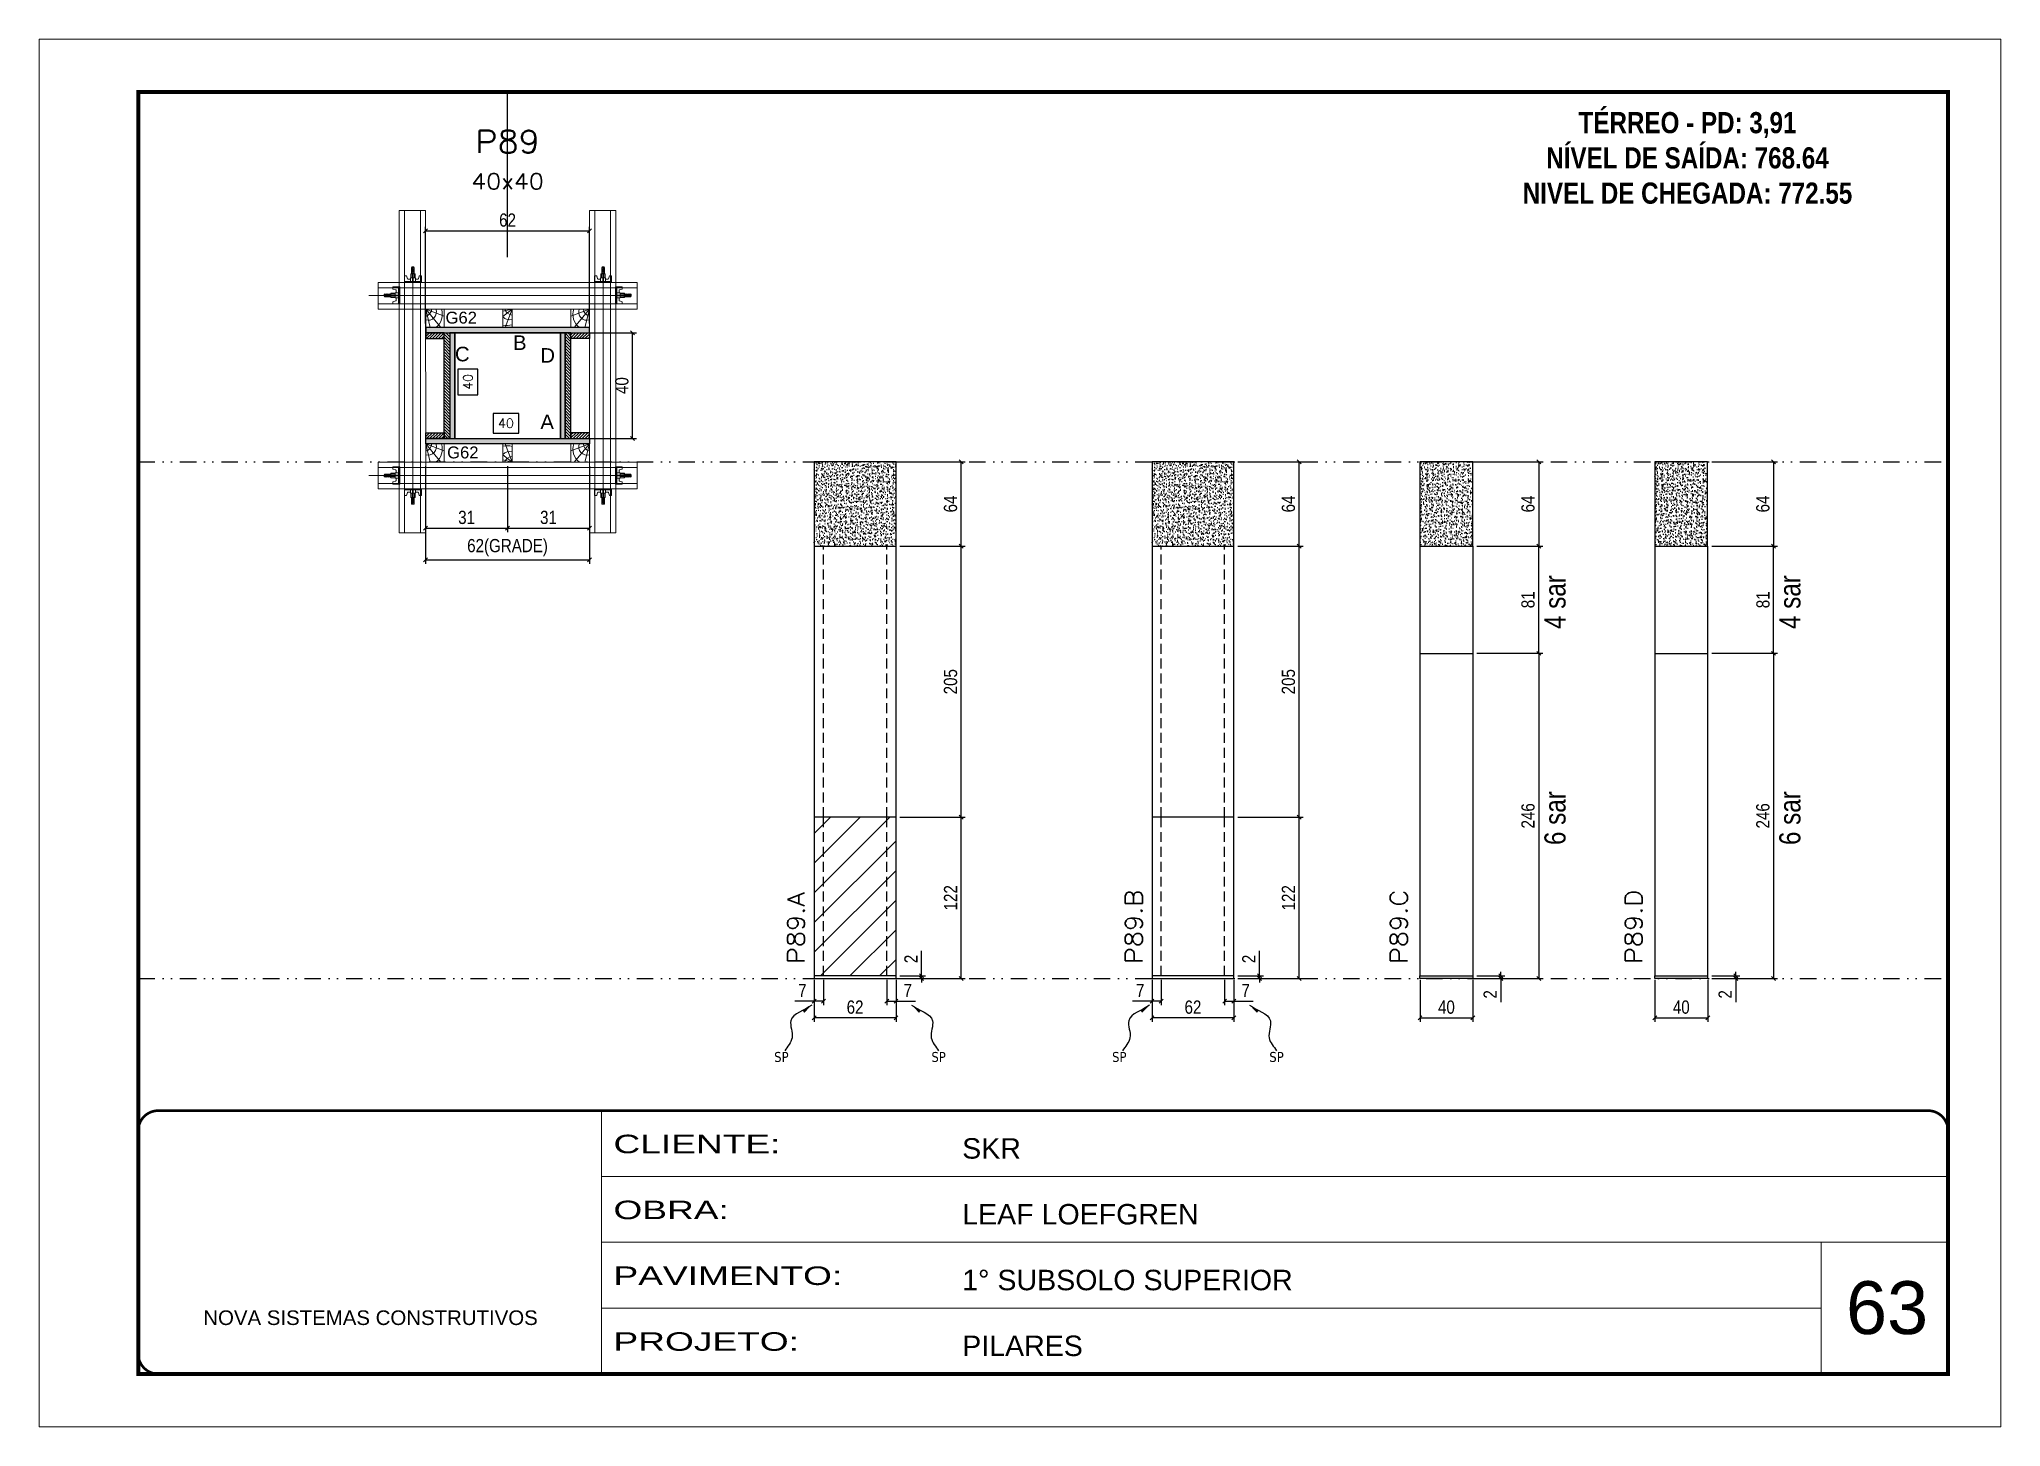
# Model space of a CAD drawing. Extents: x 14400 to 27878, y -21631 to 6985.
# Drawn here: x 17597 to 19082, y -11294 to -10244 of the extents above; entities that cross this region are included whole.
import ezdxf
from ezdxf.enums import TextEntityAlignment as Align

# ---------------------------------------------------------------- set-up
doc = ezdxf.new("R2010")
doc.units = 0
for name, pattern in [('CONTINUO', [0]), ('DASHED', [0.75, 0.5, -0.25]), ('DIVIDE2', [0.625, 0.25, -0.125, 0, -0.125, 0, -0.125]), ('HIDDEN', [0.375, 0.25, -0.125])]:
    doc.linetypes.add(name, pattern=pattern)
for name, color, linetype, lineweight in [('CARIMBO', 255, 'Continuous', 9), ('Folhas', 255, 'Continuous', 9), ('Hachura', 251, 'Continuous', 9), ('Madeira', 126, 'Continuous', 18), ('Perfil Metálico', 224, 'Continuous', 18), ('SARRAFO DE PRESSAO', 251, 'DASHED', 9), ('Texto Seção', 7, 'Continuous', 15)]:
    doc.layers.add(name, color=color, linetype=linetype, lineweight=lineweight)
for name, color, linetype in [('CHAPA', 1, 'Continuous'), ('COTA', 241, 'Continuous'), ('MEIO_PONT', 93, 'Continuous'), ('NOMENCLATURA', 7, 'Continuous'), ('Nível', 160, 'Continuous'), ('Painéis', 200, 'Continuous'), ('SARRAFO', 251, 'Continuous'), ('Sarrafo de Pressão', 42, 'HIDDEN'), ('texto', 7, 'Continuous'), ('Texto de Titulo', 7, 'Continuous'), ('Texto Qtd Sarr', 242, 'Continuous'), ('TEXTO_GERAL', 7, 'Continuous')]:
    doc.layers.add(name, color=color, linetype=linetype)
doc.styles.add('ARIAL', font='arial.ttf')
doc.styles.add('ARIAL_NARROW', font='ARIALN.TTF', dxfattribs={"height": 0.2})
doc.styles.add('COTA TECNICA', font='techl___.ttf', dxfattribs={"height": 10})
doc.styles.add('COTA TECNICA 2X', font='techl___.ttf', dxfattribs={"height": 10})
doc.styles.add('COTA TECNICA-50', font='techl___.ttf', dxfattribs={"height": 10})
doc.styles.add('REGUA-120', font='ROMANS.shx', dxfattribs={"height": 15})
doc.styles.add('ROMANC', font='techb___.ttf', dxfattribs={"height": 2.5})
doc.styles.add('ROMANS', font='romans.shx')
doc.styles.add('SANSSERIF', font='sas_____.pfb')
doc.styles.get("Standard").update_dxf_attribs({"font": 'arial.ttf'})
doc.styles.add('Tecnologia', font='')
doc.styles.get('Tecnologia').set_extended_font_data('Forgotten Futurist')
doc.dimstyles.new('COTA PAINEL-50', dxfattribs={"dimtxt": 10, "dimasz": 3, "dimexe": 3, "dimexo": 3, "dimgap": 3, "dimtad": 1, "dimdec": 1, "dimzin": 12, "dimdsep": 46, "dimtxsty": 'COTA TECNICA-50', "dimblk1": 'OBLIQUE', "dimblk2": 'OBLIQUE', "dimsah": 1, "dimcen": 0.9, "dimclrd": 4, "dimclre": 4, "dimclrt": 240, "dimadec": 1, "dimazin": 3, "dimtfac": 1, "dimtdec": 1, "dimtmove": 0, "dimatfit": 3, "dimfxl": 1, "dimtolj": 1, "dimtzin": 12, "dimarcsym": 0})
doc.dimstyles.new('PAINEL', dxfattribs={"dimtxt": 10, "dimasz": 3, "dimexe": 3, "dimexo": 3, "dimgap": 3, "dimtad": 1, "dimdec": 1, "dimzin": 12, "dimdsep": 46, "dimtxsty": 'COTA TECNICA', "dimblk1": 'OBLIQUE', "dimblk2": 'OBLIQUE', "dimsah": 1, "dimcen": 0.9, "dimclrd": 4, "dimclre": 4, "dimclrt": 240, "dimadec": 1, "dimazin": 3, "dimtfac": 1, "dimtdec": 1, "dimtmove": 0, "dimatfit": 3, "dimfxl": 1, "dimtolj": 1, "dimtzin": 12, "dimarcsym": 0})
doc.dimstyles.new('SECAO PILAR', dxfattribs={"dimtxt": 10, "dimasz": 3, "dimexe": 3, "dimexo": 3, "dimgap": 3, "dimtad": 1, "dimdec": 1, "dimlfac": 0.5, "dimzin": 12, "dimdsep": 46, "dimtxsty": 'COTA TECNICA 2X', "dimblk1": 'OBLIQUE', "dimblk2": 'OBLIQUE', "dimsah": 1, "dimcen": 0.9, "dimclrd": 256, "dimclre": 256, "dimclrt": 256, "dimadec": 1, "dimazin": 3, "dimtfac": 1, "dimtdec": 1, "dimtmove": 0, "dimatfit": 3, "dimfxl": 1, "dimtolj": 1, "dimtzin": 12, "dimarcsym": 0})
doc.dimstyles.new('SECÇÃO 2', dxfattribs={"dimtxt": 7, "dimasz": 6, "dimexe": 0.18, "dimexo": 2, "dimgap": -4, "dimtad": 3, "dimdec": 1, "dimlfac": 0.5, "dimzin": 12, "dimdsep": 46, "dimtxsty": 'ROMANS', "dimblk": 'ARCHTICK', "dimcen": 0.09, "dimse1": 1, "dimse2": 1, "dimsd1": 1, "dimsd2": 1, "dimclrd": 180, "dimclre": 5, "dimclrt": 1, "dimadec": 0, "dimazin": 3, "dimtfac": 1, "dimtdec": 1, "dimtofl": 0, "dimtmove": 0, "dimatfit": 3, "dimldrblk": 'ARCHTICK', "dimfxl": 1, "dimtolj": 1, "dimtzin": 0, "dimarcsym": 0})
doc.dimstyles.get("Standard").update_dxf_attribs({"dimtxt": 0.18, "dimasz": 0.18, "dimexe": 0.18, "dimexo": 0.0625, "dimgap": 0.09, "dimtad": 0, "dimtih": 1, "dimtoh": 1, "dimdec": 4, "dimzin": 0, "dimdsep": 46, "dimtxsty": 'Standard', "dimcen": 0.09, "dimadec": 0, "dimazin": 0, "dimtfac": 1, "dimtdec": 4, "dimtofl": 0, "dimtmove": 0, "dimatfit": 3, "dimfxl": 1, "dimtolj": 1, "dimtzin": 0, "dimarcsym": 0})

msp = doc.modelspace()

# ---------------------------------------------------------------- texts
at = {"layer": 'CARIMBO', "style": 'ARIAL'}
msp.add_text('63', height=40, dxfattribs=at).set_placement((18964.83, -11223.76))
at = {"layer": 'NOMENCLATURA', "style": 'ARIAL_NARROW'}
for s, p in [('4 sar', (18752.48, -10690.2)), ('4 sar', (18930.29, -10690.2)), ('6 sar', (18752.48, -10853.7)), ('6 sar', (18930.29, -10853.7))]:
    msp.add_text(s, height=16, rotation=90, dxfattribs=at).set_placement(p)
at = {"layer": 'NOMENCLATURA', "color": 2, "insert": (18844.81, -10299), "char_height": 16, "attachment_point": 2, "style": 'ROMANC'}
msp.add_mtext_dynamic_manual_height_columns('TÉRREO - PD: 3,91\\PNÍVEL DE SAÍDA: 768.64\\PNIVEL DE CHEGADA: 772.55', width=432.3511, gutter_width=1, heights=[0], dxfattribs=at)
at = {"layer": 'texto', "color": 0, "char_height": 7.5, "attachment_point": 5}
for insert in [(18158.83, -11014.11), (18277.85, -11014.11), (18414.63, -11014.11), (18533.66, -11014.11)]:
    msp.add_mtext('{\\fTahoma|b0|i0|c0|p34;\\C4;SP}', dxfattribs=dict(at, insert=insert))
at = {"layer": 'Texto Seção', "style": 'REGUA-120', "width": 1.1}
for s, p in [('P89.A', (18176.36, -10943.85)), ('P89.B', (18432.16, -10943.85)), ('P89.C', (18632.8, -10943.85)), ('P89.D', (18810.61, -10943.85))]:
    msp.add_text(s, height=13, rotation=90, dxfattribs=at).set_placement(p)
at = {"layer": 'TEXTO_GERAL', "color": 0, "linetype": 'Continuous', "style": 'SANSSERIF'}
for p in [(17904.57, -10454.59), (17905.77, -10556.59)]:
    msp.add_text('G62', height=9, dxfattribs=at).set_placement(p, align=Align.MIDDLE_LEFT)
at = {"layer": 'TEXTO_GERAL', "style": 'ARIAL'}
for s, p in [('B', (17960.8, -10473.49)), ('C', (17917.25, -10482.14)), ('D', (17981.88, -10483.15)), ('A', (17981.51, -10533.46))]:
    msp.add_text(s, height=11, dxfattribs=at).set_placement(p, align=Align.MIDDLE_CENTER)

# ---------------------------------------------------------------- blocks, each defined once
blk = doc.blocks.new('9999999999')
at = {"color": 30, "linetype": 'CONTINUO'}
for p, q in [((98564.6, 34230.2), (98564.6, 34429.4)), ((98564.6, 34379.6), (99584, 34379.6)), ((98564.6, 34329.8), (99488, 34329.8)), ((99584, 34329.8), (99488, 34329.8)), ((99488, 34329.8), (99488, 34230.2)), ((98564.6, 34280), (99488, 34280))]:
    blk.add_line(p, q, dxfattribs=at)
at = {"color": 30, "linetype": 'CONTINUO', "const_width": 2}
blk.add_lwpolyline([(99584, 34230.2), (99584, 34414.4, 0.414214), (99569, 34429.4), (98229, 34429.4, 0.414214), (98214, 34414.4), (98214, 34245.2, 0.414214), (98229, 34230.2), (99584, 34230.2)], format="xyb", dxfattribs=at)
at = {"layer": 'Folhas'}
blk.add_lwpolyline([(98139, 34190.2), (99624, 34190.2), (99624, 35240.2), (98139, 35240.2)], close=True, dxfattribs=at)
at = {"layer": 'Folhas', "color": 30, "const_width": 3}
blk.add_lwpolyline([(98214, 34230.2), (99584, 34230.2), (99584, 35200.2), (98214, 35200.2)], close=True, dxfattribs=at)
at = {"color": 7, "linetype": 'Continuous', "ltscale": 5, "style": 'ARIAL'}
for s, height, p in [('SKR', 15.48, (98837.7, 34393.1)), ('LEAF LOEFGREN', 15.483, (98837.7, 34343.3)), ('1° SUBSOLO SUPERIOR', 15.483, (98837.7, 34293.5)), ('NOVA SISTEMAS CONSTRUTIVOS', 11.059, (98263.2, 34267.2)), ('PILARES', 15.48, (98837.7, 34243.7))]:
    blk.add_text(s, height=height, dxfattribs=at).set_placement(p)
at = {"layer": 'Folhas', "color": 7, "style": 'Tecnologia', "width": 1.5}
for s, p in [('CLIENTE:', (98573.7, 34397.2)), ('OBRA:', (98573.7, 34347.3)), ('PAVIMENTO:', (98573.7, 34297.5)), ('PROJETO:', (98573.7, 34247.7))]:
    blk.add_text(s, height=14, dxfattribs=at).set_placement(p)
blk = doc.blocks.new('titulo1')
at = {"layer": 'Defpoints', "color": 252, "linetype": 'HIDDEN', "ltscale": 2}
blk.add_line((0, 0), (0, 125), dxfattribs=at)
at = {"layer": 'Defpoints', "style": 'ROMANS', "oblique": 15}
blk.add_attdef('FOLHA', text='', height=10, dxfattribs=at).set_placement((0, 15.6), align=Align.MIDDLE_CENTER)
at = {"layer": 'Texto Qtd Sarr', "color": 3, "style": 'ROMANS', "oblique": 15}
for tag, height, p in [('TITULO', 17, (0, 71.4)), ('SEÇÃO', 12, (0, 41.5))]:
    blk.add_attdef(tag, text='', height=height, dxfattribs=at).set_placement(p, align=Align.MIDDLE_CENTER)
blk = doc.blocks.new('*D1925')
at = {"layer": 'COTA', "color": 180, "lineweight": -2, "transparency": 16777216}
for p, q in [((17960, -10527), (17940.6, -10527)), ((17940.6, -10527), (17940.6, -10542)), ((17960, -10542), (17960, -10527)), ((17940.6, -10542), (17960, -10542))]:
    blk.add_line(p, q, dxfattribs=at)
at = {"layer": 'Defpoints', "color": 0, "transparency": 16777216}
for p in [(17911.5, -10546), (17991.5, -10546), (17991.5, -10546)]:
    blk.add_point(p, dxfattribs=at)
at = {"layer": 'COTA', "color": 1, "transparency": 16777216, "insert": (17950.3, -10534.5), "char_height": 7, "attachment_point": 5, "style": 'ROMANS'}
blk.add_mtext('\\A1;40', dxfattribs=at)
blk = doc.blocks.new('_ArchTick')
at = {"color": 0, "linetype": 'ByBlock', "const_width": 0.15}
blk.add_lwpolyline([(-0.5, -0.5), (0.5, 0.5)], dxfattribs=at)
blk = doc.blocks.new('*D1926')
at = {"layer": 'COTA', "color": 180, "lineweight": -2, "transparency": 16777216}
for p, q in [((17929, -10493.6), (17914, -10493.6)), ((17914, -10493.6), (17914, -10512.9)), ((17929, -10512.9), (17929, -10493.6)), ((17914, -10512.9), (17929, -10512.9))]:
    blk.add_line(p, q, dxfattribs=at)
at = {"layer": 'Defpoints', "color": 0, "transparency": 16777216}
for p in [(17911.5, -10466), (17933, -10466), (17911.5, -10546)]:
    blk.add_point(p, dxfattribs=at)
at = {"layer": 'COTA', "color": 1, "transparency": 16777216, "insert": (17921.5, -10503.2), "char_height": 7, "attachment_point": 5, "rotation": 90, "style": 'ROMANS'}
blk.add_mtext('\\A1;40', dxfattribs=at)
blk = doc.blocks.new('_Oblique')
at = {"color": 0, "linetype": 'ByBlock', "lineweight": -2}
blk.add_line((-0.5, -0.5), (0.5, 0.5), dxfattribs=at)
blk = doc.blocks.new('*D1931')
at = {"layer": 'COTA', "lineweight": -2, "transparency": 16777216}
for p, q in [((17998.1, -10466), (18049.2, -10466)), ((18046.2, -10546), (18046.2, -10466)), ((17998.1, -10546), (18049.2, -10546))]:
    blk.add_line(p, q, dxfattribs=at)
at = {"layer": 'Defpoints', "color": 0, "transparency": 16777216}
for p in [(17995.1, -10466), (18046.2, -10466), (17995.1, -10546)]:
    blk.add_point(p, dxfattribs=at)
at = {"layer": 'COTA', "lineweight": -2, "transparency": 16777216, "xscale": 3, "yscale": 3, "zscale": 3}
for p, rotation in [((18046.2, -10466), 90), ((18046.2, -10546), 270)]:
    blk.add_blockref('_Oblique', p, dxfattribs=dict(at, rotation=rotation))
at = {"layer": 'COTA', "transparency": 16777216, "insert": (18038.1, -10506), "char_height": 10, "attachment_point": 5, "rotation": 90, "style": 'COTA TECNICA 2X'}
blk.add_mtext('\\A1;40', dxfattribs=at)
blk = doc.blocks.new('*D1927')
at = {"layer": 'COTA', "lineweight": -2, "transparency": 16777216}
for p, q in [((17889.5, -10567), (17889.5, -10640.8)), ((18013.5, -10567), (18013.5, -10640.8)), ((17889.5, -10637.8), (18013.5, -10637.8))]:
    blk.add_line(p, q, dxfattribs=at)
at = {"layer": 'Defpoints', "color": 0, "transparency": 16777216}
for p in [(17889.5, -10564), (18013.5, -10564), (18013.5, -10637.8)]:
    blk.add_point(p, dxfattribs=at)
at = {"layer": 'COTA', "lineweight": -2, "transparency": 16777216, "xscale": 3, "yscale": 3, "zscale": 3, "rotation": 180}
blk.add_blockref('_Oblique', (17889.5, -10637.8), dxfattribs=at)
at = {"layer": 'COTA', "lineweight": -2, "transparency": 16777216, "xscale": 3, "yscale": 3, "zscale": 3}
blk.add_blockref('_Oblique', (18013.5, -10637.8), dxfattribs=at)
at = {"layer": 'COTA', "transparency": 16777216, "insert": (17951.5, -10628.6), "char_height": 10, "attachment_point": 5, "style": 'COTA TECNICA 2X'}
blk.add_mtext('\\A1;62(GRADE)', dxfattribs=at)
blk = doc.blocks.new('*D1928')
at = {"layer": 'COTA', "lineweight": -2, "transparency": 16777216}
for p, q in [((17951.5, -10567), (17951.5, -10617)), ((18013.5, -10567), (18013.5, -10617)), ((17951.5, -10614), (18013.5, -10614))]:
    blk.add_line(p, q, dxfattribs=at)
at = {"layer": 'Defpoints', "color": 0, "transparency": 16777216}
for p in [(17951.5, -10564), (18013.5, -10564), (18013.5, -10614)]:
    blk.add_point(p, dxfattribs=at)
at = {"layer": 'COTA', "lineweight": -2, "transparency": 16777216, "xscale": 3, "yscale": 3, "zscale": 3, "rotation": 180}
blk.add_blockref('_Oblique', (17951.5, -10614), dxfattribs=at)
at = {"layer": 'COTA', "lineweight": -2, "transparency": 16777216, "xscale": 3, "yscale": 3, "zscale": 3}
blk.add_blockref('_Oblique', (18013.5, -10614), dxfattribs=at)
at = {"layer": 'COTA', "transparency": 16777216, "insert": (17982.5, -10605.8), "char_height": 10, "attachment_point": 5, "style": 'COTA TECNICA 2X'}
blk.add_mtext('\\A1;31', dxfattribs=at)
blk = doc.blocks.new('*D1929')
at = {"layer": 'COTA', "lineweight": -2, "transparency": 16777216}
for p, q in [((17889.5, -10567), (17889.5, -10617)), ((17951.5, -10567), (17951.5, -10617)), ((17889.5, -10614), (17951.5, -10614))]:
    blk.add_line(p, q, dxfattribs=at)
at = {"layer": 'Defpoints', "color": 0, "transparency": 16777216}
for p in [(17889.5, -10564), (17951.5, -10564), (17951.5, -10614)]:
    blk.add_point(p, dxfattribs=at)
at = {"layer": 'COTA', "lineweight": -2, "transparency": 16777216, "xscale": 3, "yscale": 3, "zscale": 3, "rotation": 180}
blk.add_blockref('_Oblique', (17889.5, -10614), dxfattribs=at)
at = {"layer": 'COTA', "lineweight": -2, "transparency": 16777216, "xscale": 3, "yscale": 3, "zscale": 3}
blk.add_blockref('_Oblique', (17951.5, -10614), dxfattribs=at)
at = {"layer": 'COTA', "transparency": 16777216, "insert": (17920.5, -10605.8), "char_height": 10, "attachment_point": 5, "style": 'COTA TECNICA 2X'}
blk.add_mtext('\\A1;31', dxfattribs=at)
blk = doc.blocks.new('*D1930')
at = {"layer": 'COTA', "lineweight": -2, "transparency": 16777216}
for p, q in [((17889.5, -10459), (17889.5, -10385.9)), ((17889.5, -10388.9), (18013.5, -10388.9)), ((18013.5, -10459), (18013.5, -10385.9))]:
    blk.add_line(p, q, dxfattribs=at)
at = {"layer": 'Defpoints', "color": 0, "transparency": 16777216}
for p in [(18013.5, -10388.9), (17889.5, -10462), (18013.5, -10462)]:
    blk.add_point(p, dxfattribs=at)
at = {"layer": 'COTA', "lineweight": -2, "transparency": 16777216, "xscale": 3, "yscale": 3, "zscale": 3, "rotation": 180}
blk.add_blockref('_Oblique', (17889.5, -10388.9), dxfattribs=at)
at = {"layer": 'COTA', "lineweight": -2, "transparency": 16777216, "xscale": 3, "yscale": 3, "zscale": 3}
blk.add_blockref('_Oblique', (18013.5, -10388.9), dxfattribs=at)
at = {"layer": 'COTA', "transparency": 16777216, "insert": (17951.5, -10380.8), "char_height": 10, "attachment_point": 5, "style": 'COTA TECNICA 2X'}
blk.add_mtext('\\A1;62', dxfattribs=at)
blk = doc.blocks.new('C')
at = {"layer": 'Hachura', "color": 0}
for p, q in [((0, 3.22), (0, -3.22)), ((0.45, 3.22), (0, 3.22)), ((0.46, 3.16), (0, 3.16)), ((0.46, 3.05), (0, 3.05)), ((0.46, 2.88), (0, 2.88)), ((0, 2.75), (0, -1.16)), ((0.46, 2.65), (0, 2.65)), ((0.46, 2.23), (0, 2.23)), ((0.46, 1.51), (0, 1.51)), ((0.39, 0.49), (0.17, 0.49)), ((0.45, -3.23), (0.45, 3.22)), ((0.45, 3.22), (2.58, 3.22)), ((1.74, 0.97), (0.45, 0.97)), ((1.45, 0.1), (0.45, 0.1)), ((1.35, 1.94), (1.35, 0.96)), ((2.58, 2.39), (1.47, 2.09)), ((1.74, -0.97), (1.74, 0.97)), ((1.74, 0.97), (1.74, 0.84)), ((1.74, 0.97), (1.74, 0.84)), ((1.74, 0.84), (3.35, 0.84)), ((3.35, 0.45), (1.74, 0.45)), ((2.58, 3.22), (2.58, 2.39)), ((3.32, 0.84), (3.32, -0.84)), ((3.35, 0.84), (3.35, -0.84)), ((3.68, 0.45), (3.35, 0.45)), ((3.84, -0.52), (3.35, 0.45)), ((3.35, 0.06), (3.67, -0.57)), ((3.68, 0.45), (4.16, -0.52)), ((3.72, 0.5), (4.25, -0.57)), ((4.37, -0.55), (3.83, 0.53)), ((4.15, 0.45), (3.93, 0.45)), ((4.42, -0.52), (3.93, 0.45)), ((4.15, 0.45), (4.26, 0.45)), ((4.26, 0.45), (4.74, -0.52)), ((4.3, 0.5), (4.83, -0.57)), ((4.95, -0.55), (4.41, 0.53)), ((4.51, 0.45), (4.84, 0.45)), ((5, -0.52), (4.51, 0.45)), ((4.84, 0.45), (5.32, -0.52)), ((4.88, 0.5), (5.41, -0.57)), ((5.53, -0.55), (4.99, 0.53)), ((5.58, -0.52), (5.09, 0.45)), ((5.42, 0.45), (5.09, 0.45)), ((5.58, -0.52), (5.09, 0.45)), ((5.42, 0.45), (5.74, -0.19)), ((5.46, 0.5), (5.74, -0.07)), ((5.74, 0.19), (5.57, 0.53)), ((5.74, 0.32), (5.68, 0.45)), ((5.68, 0.45), (5.74, 0.45)), ((5.74, 0.45), (5.9, 0.29)), ((5.74, 0.45), (5.74, -0.52)), ((5.9, -0.36), (5.9, 0.29)), ((0.45, 0), (0, 0)), ((0.46, -1.52), (0, -1.52)), ((0.46, -2.23), (0, -2.23)), ((0.46, -2.65), (0, -2.65)), ((0.46, -2.88), (0, -2.88)), ((0.46, -3.05), (0, -3.05)), ((0.46, -3.16), (0, -3.16)), ((0, -3.22), (2.57, -3.22)), ((0.08, -0.48), (0.29, -0.48)), ((0.29, -0.48), (0.4, -0.48)), ((0.45, 0), (0.45, -0.97)), ((0.45, -0.16), (1.45, -0.16)), ((0.45, -0.65), (0.45, -0.32)), ((0.45, -3.23), (0.45, -0.65)), ((0.45, -0.97), (1.74, -0.97)), ((1.35, -1.94), (1.35, -0.97)), ((2.58, -2.39), (1.47, -2.1)), ((3.35, -0.32), (1.74, -0.32)), ((3.35, -0.84), (1.74, -0.84)), ((2.58, -3.23), (2.58, -2.39)), ((3.35, -0.07), (3.58, -0.52)), ((3.35, -0.52), (3.58, -0.52)), ((3.84, -0.52), (4.16, -0.52)), ((4.42, -0.52), (4.74, -0.52)), ((4.63, -0.52), (4.74, -0.52)), ((5, -0.52), (5.32, -0.52)), ((5.58, -0.52), (5.74, -0.52)), ((5.74, -0.52), (5.9, -0.36)), ((5.74, -0.52), (5.74, -0.52))]:
    blk.add_line(p, q, dxfattribs=at)
for centre, radius, start, end in [((1.52, 1.94), 0.161, 104.74356, 180), ((1.44, -0.03), 0.129, 272.69497, 87.30503), ((3.81, 0.39), 0.143, 25.56881, 154.43119), ((4.39, 0.39), 0.143, 25.56881, 154.43119), ((4.97, 0.39), 0.143, 25.56881, 154.43119), ((5.55, 0.39), 0.143, 25.56881, 154.43119), ((0.17, -0.37), 0.174, 221.74404, 317.85924), ((1.52, -1.94), 0.161, 180, 255.25644), ((3.71, -0.4), 0.174, 222.14076, 318.25596), ((4.29, -0.4), 0.174, 222.14076, 318.25596), ((4.87, -0.4), 0.174, 222.14076, 318.25596), ((5.45, -0.4), 0.174, 222.14076, 318.25596), ((5.61, -0.4), 0.174, 317.85924, 318.25596)]:
    blk.add_arc(centre, radius, start, end, dxfattribs=at)
blk = doc.blocks.new('PONTALETE')
at = {"layer": 'Madeira'}
for q in [(2.71, 7), (7, 5.76), (7, 1.74)]:
    blk.add_line((0, 0), q, dxfattribs=at)
blk.add_lwpolyline([(0, 0), (7, 0), (7, 7), (0, 7)], close=True, dxfattribs=at)
for centre, radius, start, end in [((2.04, 0.06), 6.23, 37.28179, 109.09128), ((1.09, 0.9), 3.19, 343.60304, 109.98471), ((-0.21, -0.78), 3.09, 14.63219, 86.0383)]:
    blk.add_arc(centre, radius, start, end, dxfattribs=at)
blk = doc.blocks.new('MEIO PONTALETE')
at = {"layer": 'Madeira'}
for q in [(2.71, 7), (3.5, 2.88), (3.5, 0.87)]:
    blk.add_line((0, 0), q, dxfattribs=at)
blk.add_lwpolyline([(0, 0), (3.5, 0), (3.5, 7), (0, 7)], close=True, dxfattribs=at)
for centre, radius, start, end in [((2.04, 0.06), 6.23, 76.44987, 109.09128), ((1.09, 0.9), 3.19, 40.90626, 109.98471), ((-0.21, -0.78), 3.09, 14.63219, 86.0383)]:
    blk.add_arc(centre, radius, start, end, dxfattribs=at)
blk = doc.blocks.new('*D1935')
at = {"layer": 'COTA', "color": 4, "lineweight": -2, "transparency": 16777216}
for p, q in [((18183.6, -10955.6), (18183.6, -10987.5)), ((18245.6, -10955.6), (18245.6, -10987.5)), ((18245.6, -10984.5), (18183.6, -10984.5))]:
    blk.add_line(p, q, dxfattribs=at)
at = {"layer": 'Defpoints', "color": 0, "transparency": 16777216}
for p in [(18183.6, -10952.6), (18245.6, -10952.6), (18183.6, -10984.5)]:
    blk.add_point(p, dxfattribs=at)
at = {"layer": 'COTA', "color": 4, "lineweight": -2, "transparency": 16777216, "xscale": 3, "yscale": 3, "zscale": 3, "rotation": 180}
blk.add_blockref('_Oblique', (18183.6, -10984.5), dxfattribs=at)
at = {"layer": 'COTA', "color": 4, "lineweight": -2, "transparency": 16777216, "xscale": 3, "yscale": 3, "zscale": 3}
blk.add_blockref('_Oblique', (18245.6, -10984.5), dxfattribs=at)
at = {"layer": 'COTA', "color": 240, "transparency": 16777216, "insert": (18214.6, -10976.4), "char_height": 10, "attachment_point": 5, "style": 'COTA TECNICA'}
blk.add_mtext('\\A1;62', dxfattribs=at)
blk = doc.blocks.new('*D1936')
at = {"layer": 'COTA', "color": 4, "lineweight": -2, "transparency": 16777216}
for p, q in [((18238.6, -10955.6), (18238.6, -10974.9)), ((18245.6, -10957.6), (18245.6, -10974.9)), ((18238.6, -10971.9), (18245.6, -10971.9)), ((18245.6, -10971.9), (18260.3, -10971.9))]:
    blk.add_line(p, q, dxfattribs=at)
at = {"layer": 'Defpoints', "color": 0, "transparency": 16777216}
for p in [(18238.6, -10952.6), (18245.6, -10954.6), (18245.6, -10971.9)]:
    blk.add_point(p, dxfattribs=at)
at = {"layer": 'COTA', "color": 4, "lineweight": -2, "transparency": 16777216, "xscale": 3, "yscale": 3, "zscale": 3, "rotation": 180}
blk.add_blockref('_Oblique', (18238.6, -10971.9), dxfattribs=at)
at = {"layer": 'COTA', "color": 4, "lineweight": -2, "transparency": 16777216, "xscale": 3, "yscale": 3, "zscale": 3}
blk.add_blockref('_Oblique', (18245.6, -10971.9), dxfattribs=at)
at = {"layer": 'COTA', "color": 240, "transparency": 16777216, "insert": (18254.5, -10963.8), "char_height": 10, "attachment_point": 5, "style": 'COTA TECNICA-50'}
blk.add_mtext('\\A1;7', dxfattribs=at)
blk = doc.blocks.new('*D1937')
at = {"layer": 'COTA', "color": 4, "lineweight": -2, "transparency": 16777216}
for p, q in [((18183.6, -10957.6), (18183.6, -10974.9)), ((18190.6, -10955.6), (18190.6, -10974.9)), ((18183.6, -10971.9), (18168.9, -10971.9)), ((18190.6, -10971.9), (18183.6, -10971.9))]:
    blk.add_line(p, q, dxfattribs=at)
at = {"layer": 'Defpoints', "color": 0, "transparency": 16777216}
for p in [(18183.6, -10954.6), (18190.6, -10952.6), (18183.6, -10971.9)]:
    blk.add_point(p, dxfattribs=at)
at = {"layer": 'COTA', "color": 4, "lineweight": -2, "transparency": 16777216, "xscale": 3, "yscale": 3, "zscale": 3, "rotation": 180}
blk.add_blockref('_Oblique', (18183.6, -10971.9), dxfattribs=at)
at = {"layer": 'COTA', "color": 4, "lineweight": -2, "transparency": 16777216, "xscale": 3, "yscale": 3, "zscale": 3}
blk.add_blockref('_Oblique', (18190.6, -10971.9), dxfattribs=at)
at = {"layer": 'COTA', "color": 240, "transparency": 16777216, "insert": (18174.7, -10963.8), "char_height": 10, "attachment_point": 5, "style": 'COTA TECNICA-50'}
blk.add_mtext('\\A1;7', dxfattribs=at)
blk = doc.blocks.new('*D1938')
at = {"layer": 'COTA', "color": 4, "lineweight": -2, "transparency": 16777216}
for p, q in [((18264.9, -10952.6), (18264.9, -10933.8)), ((18248.6, -10952.6), (18267.9, -10952.6)), ((18248.6, -10954.6), (18267.9, -10954.6)), ((18264.9, -10954.6), (18264.9, -10952.6)), ((18264.9, -10954.6), (18264.9, -10957.6))]:
    blk.add_line(p, q, dxfattribs=at)
at = {"layer": 'Defpoints', "color": 0, "transparency": 16777216}
for p in [(18245.6, -10952.6), (18245.6, -10954.6), (18264.9, -10954.6)]:
    blk.add_point(p, dxfattribs=at)
at = {"layer": 'COTA', "color": 4, "lineweight": -2, "transparency": 16777216, "xscale": 3, "yscale": 3, "zscale": 3}
for p, rotation in [((18264.9, -10952.6), 270), ((18264.9, -10954.6), 90)]:
    blk.add_blockref('_Oblique', p, dxfattribs=dict(at, rotation=rotation))
at = {"layer": 'COTA', "color": 240, "transparency": 16777216, "insert": (18256.9, -10939.9), "char_height": 10, "attachment_point": 5, "rotation": 90, "style": 'COTA TECNICA-50'}
blk.add_mtext('\\A1;2', dxfattribs=at)
blk = doc.blocks.new('*D1939')
at = {"layer": 'COTA', "color": 4, "linetype": 'ByBlock', "lineweight": -2, "transparency": 16777216}
for p, q in [((18248.6, -10832.6), (18298, -10832.6)), ((18295, -10954.6), (18295, -10832.6)), ((18248.6, -10954.6), (18298, -10954.6))]:
    blk.add_line(p, q, dxfattribs=at)
at = {"layer": 'Defpoints', "color": 0, "linetype": 'ByBlock', "transparency": 16777216}
for p in [(18245.6, -10832.6), (18295, -10832.6), (18245.6, -10954.6)]:
    blk.add_point(p, dxfattribs=at)
at = {"layer": 'COTA', "color": 4, "linetype": 'ByBlock', "lineweight": -2, "transparency": 16777216, "xscale": 3, "yscale": 3, "zscale": 3}
for p, rotation in [((18295, -10832.6), 90), ((18295, -10954.6), 270)]:
    blk.add_blockref('_Oblique', p, dxfattribs=dict(at, rotation=rotation))
at = {"layer": 'COTA', "color": 240, "linetype": 'ByBlock', "transparency": 16777216, "insert": (18286.9, -10893.6), "char_height": 10, "attachment_point": 5, "rotation": 90, "style": 'COTA TECNICA'}
blk.add_mtext('\\A1;122', dxfattribs=at)
blk = doc.blocks.new('*D1940')
at = {"layer": 'COTA', "color": 4, "linetype": 'ByBlock', "lineweight": -2, "transparency": 16777216}
for p, q in [((18248.6, -10832.6), (18298, -10832.6)), ((18295, -10954.6), (18295, -10832.6)), ((18248.6, -10954.6), (18298, -10954.6))]:
    blk.add_line(p, q, dxfattribs=at)
at = {"layer": 'Defpoints', "color": 0, "linetype": 'ByBlock', "transparency": 16777216}
for p in [(18245.6, -10832.6), (18295, -10832.6), (18245.6, -10954.6)]:
    blk.add_point(p, dxfattribs=at)
at = {"layer": 'COTA', "color": 4, "linetype": 'ByBlock', "lineweight": -2, "transparency": 16777216, "xscale": 3, "yscale": 3, "zscale": 3}
for p, rotation in [((18295, -10832.6), 90), ((18295, -10954.6), 270)]:
    blk.add_blockref('_Oblique', p, dxfattribs=dict(at, rotation=rotation))
at = {"layer": 'COTA', "color": 240, "linetype": 'ByBlock', "transparency": 16777216, "insert": (18286.9, -10893.6), "char_height": 10, "attachment_point": 5, "rotation": 90, "style": 'COTA TECNICA'}
blk.add_mtext('\\A1;122', dxfattribs=at)
blk = doc.blocks.new('*D1932')
at = {"layer": 'COTA', "color": 4, "lineweight": -2, "transparency": 16777216}
for p, q in [((18642.3, -10955.6), (18642.3, -10987.5)), ((18682.3, -10955.6), (18682.3, -10987.5)), ((18642.3, -10984.5), (18682.3, -10984.5))]:
    blk.add_line(p, q, dxfattribs=at)
at = {"layer": 'Defpoints', "color": 0, "transparency": 16777216}
for p in [(18642.3, -10952.6), (18682.3, -10952.6), (18682.3, -10984.5)]:
    blk.add_point(p, dxfattribs=at)
at = {"layer": 'COTA', "color": 4, "lineweight": -2, "transparency": 16777216, "xscale": 3, "yscale": 3, "zscale": 3, "rotation": 180}
blk.add_blockref('_Oblique', (18642.3, -10984.5), dxfattribs=at)
at = {"layer": 'COTA', "color": 4, "lineweight": -2, "transparency": 16777216, "xscale": 3, "yscale": 3, "zscale": 3}
blk.add_blockref('_Oblique', (18682.3, -10984.5), dxfattribs=at)
at = {"layer": 'COTA', "color": 240, "transparency": 16777216, "insert": (18662.3, -10976.4), "char_height": 10, "attachment_point": 5, "style": 'COTA TECNICA'}
blk.add_mtext('\\A1;40', dxfattribs=at)
blk = doc.blocks.new('*D1933')
at = {"layer": 'COTA', "color": 4, "lineweight": -2, "transparency": 16777216}
for p, q in [((18685.3, -10952.6), (18706.4, -10952.6)), ((18685.3, -10954.6), (18706.4, -10954.6)), ((18703.4, -10952.6), (18703.4, -10949.6)), ((18703.4, -10952.6), (18703.4, -10954.6)), ((18703.4, -10954.6), (18703.4, -10972.7))]:
    blk.add_line(p, q, dxfattribs=at)
at = {"layer": 'Defpoints', "color": 0, "transparency": 16777216}
for p in [(18682.3, -10952.6), (18682.3, -10954.6), (18703.4, -10952.6)]:
    blk.add_point(p, dxfattribs=at)
at = {"layer": 'COTA', "color": 4, "lineweight": -2, "transparency": 16777216, "xscale": 3, "yscale": 3, "zscale": 3}
for p, rotation in [((18703.4, -10952.6), 270), ((18703.4, -10954.6), 90)]:
    blk.add_blockref('_Oblique', p, dxfattribs=dict(at, rotation=rotation))
at = {"layer": 'COTA', "color": 240, "transparency": 16777216, "insert": (18695.4, -10966.7), "char_height": 10, "attachment_point": 5, "rotation": 90, "style": 'COTA TECNICA-50'}
blk.add_mtext('\\A1;2', dxfattribs=at)
blk = doc.blocks.new('*D1934')
at = {"layer": 'COTA', "color": 4, "lineweight": -2, "transparency": 16777216}
for p, q in [((18685.3, -10708.6), (18735.2, -10708.6)), ((18732.2, -10708.6), (18732.2, -10954.6)), ((18685.3, -10954.6), (18735.2, -10954.6))]:
    blk.add_line(p, q, dxfattribs=at)
at = {"layer": 'Defpoints', "color": 0, "transparency": 16777216}
for p in [(18682.3, -10708.6), (18682.3, -10954.6), (18732.2, -10954.6)]:
    blk.add_point(p, dxfattribs=at)
at = {"layer": 'COTA', "color": 4, "lineweight": -2, "transparency": 16777216, "xscale": 3, "yscale": 3, "zscale": 3}
for p, rotation in [((18732.2, -10708.6), 90), ((18732.2, -10954.6), 270)]:
    blk.add_blockref('_Oblique', p, dxfattribs=dict(at, rotation=rotation))
at = {"layer": 'COTA', "color": 240, "transparency": 16777216, "insert": (18724.1, -10831.6), "char_height": 10, "attachment_point": 5, "rotation": 90, "style": 'COTA TECNICA'}
blk.add_mtext('\\A1;246', dxfattribs=at)
blk = doc.blocks.new('*D1951')
at = {"layer": 'COTA', "color": 4, "lineweight": -2, "transparency": 16777216}
for p, q in [((18248.6, -10627.6), (18298, -10627.6)), ((18295, -10832.6), (18295, -10627.6)), ((18248.6, -10832.6), (18298, -10832.6))]:
    blk.add_line(p, q, dxfattribs=at)
at = {"layer": 'Defpoints', "color": 0, "transparency": 16777216}
for p in [(18245.6, -10627.6), (18295, -10627.6), (18245.6, -10832.6)]:
    blk.add_point(p, dxfattribs=at)
at = {"layer": 'COTA', "color": 4, "lineweight": -2, "transparency": 16777216, "xscale": 3, "yscale": 3, "zscale": 3}
for p, rotation in [((18295, -10627.6), 90), ((18295, -10832.6), 270)]:
    blk.add_blockref('_Oblique', p, dxfattribs=dict(at, rotation=rotation))
at = {"layer": 'COTA', "color": 240, "transparency": 16777216, "insert": (18286.9, -10730.1), "char_height": 10, "attachment_point": 5, "rotation": 90, "style": 'COTA TECNICA'}
blk.add_mtext('\\A1;205', dxfattribs=at)
blk = doc.blocks.new('*D4677')
at = {"layer": 'COTA', "color": 4, "lineweight": -2, "transparency": 16777216}
for p, q in [((18248.6, -10563.6), (18298, -10563.6)), ((18295, -10627.6), (18295, -10563.6)), ((18248.6, -10627.6), (18298, -10627.6))]:
    blk.add_line(p, q, dxfattribs=at)
at = {"layer": 'Defpoints', "color": 0, "transparency": 16777216}
for p in [(18245.6, -10563.6), (18295, -10563.6), (18245.6, -10627.6)]:
    blk.add_point(p, dxfattribs=at)
at = {"layer": 'COTA', "color": 4, "lineweight": -2, "transparency": 16777216, "xscale": 3, "yscale": 3, "zscale": 3}
for p, rotation in [((18295, -10563.6), 90), ((18295, -10627.6), 270)]:
    blk.add_blockref('_Oblique', p, dxfattribs=dict(at, rotation=rotation))
at = {"layer": 'COTA', "color": 240, "transparency": 16777216, "insert": (18286.9, -10595.6), "char_height": 10, "attachment_point": 5, "rotation": 90, "style": 'COTA TECNICA'}
blk.add_mtext('\\A1;64', dxfattribs=at)
blk = doc.blocks.new('*D4678')
at = {"layer": 'COTA', "color": 4, "lineweight": -2, "transparency": 16777216}
for p, q in [((18439.4, -10955.6), (18439.4, -10987.5)), ((18501.4, -10955.6), (18501.4, -10987.5)), ((18501.4, -10984.5), (18439.4, -10984.5))]:
    blk.add_line(p, q, dxfattribs=at)
at = {"layer": 'Defpoints', "color": 0, "transparency": 16777216}
for p in [(18439.4, -10952.6), (18501.4, -10952.6), (18439.4, -10984.5)]:
    blk.add_point(p, dxfattribs=at)
at = {"layer": 'COTA', "color": 4, "lineweight": -2, "transparency": 16777216, "xscale": 3, "yscale": 3, "zscale": 3, "rotation": 180}
blk.add_blockref('_Oblique', (18439.4, -10984.5), dxfattribs=at)
at = {"layer": 'COTA', "color": 4, "lineweight": -2, "transparency": 16777216, "xscale": 3, "yscale": 3, "zscale": 3}
blk.add_blockref('_Oblique', (18501.4, -10984.5), dxfattribs=at)
at = {"layer": 'COTA', "color": 240, "transparency": 16777216, "insert": (18470.4, -10976.4), "char_height": 10, "attachment_point": 5, "style": 'COTA TECNICA'}
blk.add_mtext('\\A1;62', dxfattribs=at)
blk = doc.blocks.new('*D4679')
at = {"layer": 'COTA', "color": 4, "lineweight": -2, "transparency": 16777216}
for p, q in [((18494.4, -10955.6), (18494.4, -10974.9)), ((18501.4, -10957.6), (18501.4, -10974.9)), ((18494.4, -10971.9), (18501.4, -10971.9)), ((18501.4, -10971.9), (18516.1, -10971.9))]:
    blk.add_line(p, q, dxfattribs=at)
at = {"layer": 'Defpoints', "color": 0, "transparency": 16777216}
for p in [(18494.4, -10952.6), (18501.4, -10954.6), (18501.4, -10971.9)]:
    blk.add_point(p, dxfattribs=at)
at = {"layer": 'COTA', "color": 4, "lineweight": -2, "transparency": 16777216, "xscale": 3, "yscale": 3, "zscale": 3, "rotation": 180}
blk.add_blockref('_Oblique', (18494.4, -10971.9), dxfattribs=at)
at = {"layer": 'COTA', "color": 4, "lineweight": -2, "transparency": 16777216, "xscale": 3, "yscale": 3, "zscale": 3}
blk.add_blockref('_Oblique', (18501.4, -10971.9), dxfattribs=at)
at = {"layer": 'COTA', "color": 240, "transparency": 16777216, "insert": (18510.3, -10963.8), "char_height": 10, "attachment_point": 5, "style": 'COTA TECNICA-50'}
blk.add_mtext('\\A1;7', dxfattribs=at)
blk = doc.blocks.new('*D4680')
at = {"layer": 'COTA', "color": 4, "lineweight": -2, "transparency": 16777216}
for p, q in [((18439.4, -10957.6), (18439.4, -10974.9)), ((18446.4, -10955.6), (18446.4, -10974.9)), ((18439.4, -10971.9), (18424.7, -10971.9)), ((18446.4, -10971.9), (18439.4, -10971.9))]:
    blk.add_line(p, q, dxfattribs=at)
at = {"layer": 'Defpoints', "color": 0, "transparency": 16777216}
for p in [(18439.4, -10954.6), (18446.4, -10952.6), (18439.4, -10971.9)]:
    blk.add_point(p, dxfattribs=at)
at = {"layer": 'COTA', "color": 4, "lineweight": -2, "transparency": 16777216, "xscale": 3, "yscale": 3, "zscale": 3, "rotation": 180}
blk.add_blockref('_Oblique', (18439.4, -10971.9), dxfattribs=at)
at = {"layer": 'COTA', "color": 4, "lineweight": -2, "transparency": 16777216, "xscale": 3, "yscale": 3, "zscale": 3}
blk.add_blockref('_Oblique', (18446.4, -10971.9), dxfattribs=at)
at = {"layer": 'COTA', "color": 240, "transparency": 16777216, "insert": (18430.5, -10963.8), "char_height": 10, "attachment_point": 5, "style": 'COTA TECNICA-50'}
blk.add_mtext('\\A1;7', dxfattribs=at)
blk = doc.blocks.new('*D4681')
at = {"layer": 'COTA', "color": 4, "lineweight": -2, "transparency": 16777216}
for p, q in [((18520.7, -10952.6), (18520.7, -10933.8)), ((18504.4, -10952.6), (18523.7, -10952.6)), ((18504.4, -10954.6), (18523.7, -10954.6)), ((18520.7, -10954.6), (18520.7, -10952.6)), ((18520.7, -10954.6), (18520.7, -10957.6))]:
    blk.add_line(p, q, dxfattribs=at)
at = {"layer": 'Defpoints', "color": 0, "transparency": 16777216}
for p in [(18501.4, -10952.6), (18501.4, -10954.6), (18520.7, -10954.6)]:
    blk.add_point(p, dxfattribs=at)
at = {"layer": 'COTA', "color": 4, "lineweight": -2, "transparency": 16777216, "xscale": 3, "yscale": 3, "zscale": 3}
for p, rotation in [((18520.7, -10952.6), 270), ((18520.7, -10954.6), 90)]:
    blk.add_blockref('_Oblique', p, dxfattribs=dict(at, rotation=rotation))
at = {"layer": 'COTA', "color": 240, "transparency": 16777216, "insert": (18512.7, -10939.9), "char_height": 10, "attachment_point": 5, "rotation": 90, "style": 'COTA TECNICA-50'}
blk.add_mtext('\\A1;2', dxfattribs=at)
blk = doc.blocks.new('*D4682')
at = {"layer": 'COTA', "color": 4, "linetype": 'ByBlock', "lineweight": -2, "transparency": 16777216}
for p, q in [((18504.4, -10832.6), (18553.8, -10832.6)), ((18550.8, -10954.6), (18550.8, -10832.6)), ((18504.4, -10954.6), (18553.8, -10954.6))]:
    blk.add_line(p, q, dxfattribs=at)
at = {"layer": 'Defpoints', "color": 0, "linetype": 'ByBlock', "transparency": 16777216}
for p in [(18501.4, -10832.6), (18550.8, -10832.6), (18501.4, -10954.6)]:
    blk.add_point(p, dxfattribs=at)
at = {"layer": 'COTA', "color": 4, "linetype": 'ByBlock', "lineweight": -2, "transparency": 16777216, "xscale": 3, "yscale": 3, "zscale": 3}
for p, rotation in [((18550.8, -10832.6), 90), ((18550.8, -10954.6), 270)]:
    blk.add_blockref('_Oblique', p, dxfattribs=dict(at, rotation=rotation))
at = {"layer": 'COTA', "color": 240, "linetype": 'ByBlock', "transparency": 16777216, "insert": (18542.7, -10893.6), "char_height": 10, "attachment_point": 5, "rotation": 90, "style": 'COTA TECNICA'}
blk.add_mtext('\\A1;122', dxfattribs=at)
blk = doc.blocks.new('*D4683')
at = {"layer": 'COTA', "color": 4, "linetype": 'ByBlock', "lineweight": -2, "transparency": 16777216}
for p, q in [((18504.4, -10832.6), (18553.8, -10832.6)), ((18550.8, -10954.6), (18550.8, -10832.6)), ((18504.4, -10954.6), (18553.8, -10954.6))]:
    blk.add_line(p, q, dxfattribs=at)
at = {"layer": 'Defpoints', "color": 0, "linetype": 'ByBlock', "transparency": 16777216}
for p in [(18501.4, -10832.6), (18550.8, -10832.6), (18501.4, -10954.6)]:
    blk.add_point(p, dxfattribs=at)
at = {"layer": 'COTA', "color": 4, "linetype": 'ByBlock', "lineweight": -2, "transparency": 16777216, "xscale": 3, "yscale": 3, "zscale": 3}
for p, rotation in [((18550.8, -10832.6), 90), ((18550.8, -10954.6), 270)]:
    blk.add_blockref('_Oblique', p, dxfattribs=dict(at, rotation=rotation))
at = {"layer": 'COTA', "color": 240, "linetype": 'ByBlock', "transparency": 16777216, "insert": (18542.7, -10893.6), "char_height": 10, "attachment_point": 5, "rotation": 90, "style": 'COTA TECNICA'}
blk.add_mtext('\\A1;122', dxfattribs=at)
blk = doc.blocks.new('*D4684')
at = {"layer": 'COTA', "color": 4, "lineweight": -2, "transparency": 16777216}
for p, q in [((18504.4, -10627.6), (18553.8, -10627.6)), ((18550.8, -10832.6), (18550.8, -10627.6)), ((18504.4, -10832.6), (18553.8, -10832.6))]:
    blk.add_line(p, q, dxfattribs=at)
at = {"layer": 'Defpoints', "color": 0, "transparency": 16777216}
for p in [(18501.4, -10627.6), (18550.8, -10627.6), (18501.4, -10832.6)]:
    blk.add_point(p, dxfattribs=at)
at = {"layer": 'COTA', "color": 4, "lineweight": -2, "transparency": 16777216, "xscale": 3, "yscale": 3, "zscale": 3}
for p, rotation in [((18550.8, -10627.6), 90), ((18550.8, -10832.6), 270)]:
    blk.add_blockref('_Oblique', p, dxfattribs=dict(at, rotation=rotation))
at = {"layer": 'COTA', "color": 240, "transparency": 16777216, "insert": (18542.7, -10730.1), "char_height": 10, "attachment_point": 5, "rotation": 90, "style": 'COTA TECNICA'}
blk.add_mtext('\\A1;205', dxfattribs=at)
blk = doc.blocks.new('*D4685')
at = {"layer": 'COTA', "color": 4, "lineweight": -2, "transparency": 16777216}
for p, q in [((18504.4, -10563.6), (18553.8, -10563.6)), ((18550.8, -10627.6), (18550.8, -10563.6)), ((18504.4, -10627.6), (18553.8, -10627.6))]:
    blk.add_line(p, q, dxfattribs=at)
at = {"layer": 'Defpoints', "color": 0, "transparency": 16777216}
for p in [(18501.4, -10563.6), (18550.8, -10563.6), (18501.4, -10627.6)]:
    blk.add_point(p, dxfattribs=at)
at = {"layer": 'COTA', "color": 4, "lineweight": -2, "transparency": 16777216, "xscale": 3, "yscale": 3, "zscale": 3}
for p, rotation in [((18550.8, -10563.6), 90), ((18550.8, -10627.6), 270)]:
    blk.add_blockref('_Oblique', p, dxfattribs=dict(at, rotation=rotation))
at = {"layer": 'COTA', "color": 240, "transparency": 16777216, "insert": (18542.7, -10595.6), "char_height": 10, "attachment_point": 5, "rotation": 90, "style": 'COTA TECNICA'}
blk.add_mtext('\\A1;64', dxfattribs=at)
blk = doc.blocks.new('*D4686')
at = {"layer": 'COTA', "color": 4, "lineweight": -2, "transparency": 16777216}
for p, q in [((18685.3, -10563.6), (18735.2, -10563.6)), ((18732.2, -10563.6), (18732.2, -10627.6)), ((18685.3, -10627.6), (18735.2, -10627.6))]:
    blk.add_line(p, q, dxfattribs=at)
at = {"layer": 'Defpoints', "color": 0, "transparency": 16777216}
for p in [(18682.3, -10563.6), (18682.3, -10627.6), (18732.2, -10627.6)]:
    blk.add_point(p, dxfattribs=at)
at = {"layer": 'COTA', "color": 4, "lineweight": -2, "transparency": 16777216, "xscale": 3, "yscale": 3, "zscale": 3}
for p, rotation in [((18732.2, -10563.6), 90), ((18732.2, -10627.6), 270)]:
    blk.add_blockref('_Oblique', p, dxfattribs=dict(at, rotation=rotation))
at = {"layer": 'COTA', "color": 240, "transparency": 16777216, "insert": (18724.1, -10595.6), "char_height": 10, "attachment_point": 5, "rotation": 90, "style": 'COTA TECNICA'}
blk.add_mtext('\\A1;64', dxfattribs=at)
blk = doc.blocks.new('*D4687')
at = {"layer": 'COTA', "color": 4, "lineweight": -2, "transparency": 16777216}
for p, q in [((18685.3, -10627.6), (18735.2, -10627.6)), ((18732.2, -10708.6), (18732.2, -10627.6)), ((18685.3, -10708.6), (18735.2, -10708.6))]:
    blk.add_line(p, q, dxfattribs=at)
at = {"layer": 'Defpoints', "color": 0, "transparency": 16777216}
for p in [(18682.3, -10627.6), (18732.2, -10627.6), (18682.3, -10708.6)]:
    blk.add_point(p, dxfattribs=at)
at = {"layer": 'COTA', "color": 4, "lineweight": -2, "transparency": 16777216, "xscale": 3, "yscale": 3, "zscale": 3}
for p, rotation in [((18732.2, -10627.6), 90), ((18732.2, -10708.6), 270)]:
    blk.add_blockref('_Oblique', p, dxfattribs=dict(at, rotation=rotation))
at = {"layer": 'COTA', "color": 240, "transparency": 16777216, "insert": (18724.1, -10668.1), "char_height": 10, "attachment_point": 5, "rotation": 90, "style": 'COTA TECNICA'}
blk.add_mtext('\\A1;81', dxfattribs=at)
blk = doc.blocks.new('*D4688')
at = {"layer": 'COTA', "color": 4, "lineweight": -2, "transparency": 16777216}
for p, q in [((18820.1, -10955.6), (18820.1, -10987.5)), ((18860.1, -10955.6), (18860.1, -10987.5)), ((18820.1, -10984.5), (18860.1, -10984.5))]:
    blk.add_line(p, q, dxfattribs=at)
at = {"layer": 'Defpoints', "color": 0, "transparency": 16777216}
for p in [(18820.1, -10952.6), (18860.1, -10952.6), (18860.1, -10984.5)]:
    blk.add_point(p, dxfattribs=at)
at = {"layer": 'COTA', "color": 4, "lineweight": -2, "transparency": 16777216, "xscale": 3, "yscale": 3, "zscale": 3, "rotation": 180}
blk.add_blockref('_Oblique', (18820.1, -10984.5), dxfattribs=at)
at = {"layer": 'COTA', "color": 4, "lineweight": -2, "transparency": 16777216, "xscale": 3, "yscale": 3, "zscale": 3}
blk.add_blockref('_Oblique', (18860.1, -10984.5), dxfattribs=at)
at = {"layer": 'COTA', "color": 240, "transparency": 16777216, "insert": (18840.1, -10976.4), "char_height": 10, "attachment_point": 5, "style": 'COTA TECNICA'}
blk.add_mtext('\\A1;40', dxfattribs=at)
blk = doc.blocks.new('*D4689')
at = {"layer": 'COTA', "color": 4, "lineweight": -2, "transparency": 16777216}
for p, q in [((18863.1, -10952.6), (18884.3, -10952.6)), ((18863.1, -10954.6), (18884.3, -10954.6)), ((18881.3, -10952.6), (18881.3, -10949.6)), ((18881.3, -10952.6), (18881.3, -10954.6)), ((18881.3, -10954.6), (18881.3, -10972.7))]:
    blk.add_line(p, q, dxfattribs=at)
at = {"layer": 'Defpoints', "color": 0, "transparency": 16777216}
for p in [(18860.1, -10952.6), (18860.1, -10954.6), (18881.3, -10952.6)]:
    blk.add_point(p, dxfattribs=at)
at = {"layer": 'COTA', "color": 4, "lineweight": -2, "transparency": 16777216, "xscale": 3, "yscale": 3, "zscale": 3}
for p, rotation in [((18881.3, -10952.6), 270), ((18881.3, -10954.6), 90)]:
    blk.add_blockref('_Oblique', p, dxfattribs=dict(at, rotation=rotation))
at = {"layer": 'COTA', "color": 240, "transparency": 16777216, "insert": (18873.3, -10966.7), "char_height": 10, "attachment_point": 5, "rotation": 90, "style": 'COTA TECNICA-50'}
blk.add_mtext('\\A1;2', dxfattribs=at)
blk = doc.blocks.new('*D4690')
at = {"layer": 'COTA', "color": 4, "lineweight": -2, "transparency": 16777216}
for p, q in [((18863.1, -10708.6), (18913, -10708.6)), ((18910, -10708.6), (18910, -10954.6)), ((18863.1, -10954.6), (18913, -10954.6))]:
    blk.add_line(p, q, dxfattribs=at)
at = {"layer": 'Defpoints', "color": 0, "transparency": 16777216}
for p in [(18860.1, -10708.6), (18860.1, -10954.6), (18910, -10954.6)]:
    blk.add_point(p, dxfattribs=at)
at = {"layer": 'COTA', "color": 4, "lineweight": -2, "transparency": 16777216, "xscale": 3, "yscale": 3, "zscale": 3}
for p, rotation in [((18910, -10708.6), 90), ((18910, -10954.6), 270)]:
    blk.add_blockref('_Oblique', p, dxfattribs=dict(at, rotation=rotation))
at = {"layer": 'COTA', "color": 240, "transparency": 16777216, "insert": (18901.9, -10831.6), "char_height": 10, "attachment_point": 5, "rotation": 90, "style": 'COTA TECNICA'}
blk.add_mtext('\\A1;246', dxfattribs=at)
blk = doc.blocks.new('*D4692')
at = {"layer": 'COTA', "color": 4, "lineweight": -2, "transparency": 16777216}
for p, q in [((18863.1, -10563.6), (18913, -10563.6)), ((18910, -10563.6), (18910, -10627.6)), ((18863.1, -10627.6), (18913, -10627.6))]:
    blk.add_line(p, q, dxfattribs=at)
at = {"layer": 'Defpoints', "color": 0, "transparency": 16777216}
for p in [(18860.1, -10563.6), (18860.1, -10627.6), (18910, -10627.6)]:
    blk.add_point(p, dxfattribs=at)
at = {"layer": 'COTA', "color": 4, "lineweight": -2, "transparency": 16777216, "xscale": 3, "yscale": 3, "zscale": 3}
for p, rotation in [((18910, -10563.6), 90), ((18910, -10627.6), 270)]:
    blk.add_blockref('_Oblique', p, dxfattribs=dict(at, rotation=rotation))
at = {"layer": 'COTA', "color": 240, "transparency": 16777216, "insert": (18901.9, -10595.6), "char_height": 10, "attachment_point": 5, "rotation": 90, "style": 'COTA TECNICA'}
blk.add_mtext('\\A1;64', dxfattribs=at)
blk = doc.blocks.new('*D4691')
at = {"layer": 'COTA', "color": 4, "lineweight": -2, "transparency": 16777216}
for p, q in [((18863.1, -10627.6), (18913, -10627.6)), ((18910, -10708.6), (18910, -10627.6)), ((18863.1, -10708.6), (18913, -10708.6))]:
    blk.add_line(p, q, dxfattribs=at)
at = {"layer": 'Defpoints', "color": 0, "transparency": 16777216}
for p in [(18860.1, -10627.6), (18910, -10627.6), (18860.1, -10708.6)]:
    blk.add_point(p, dxfattribs=at)
at = {"layer": 'COTA', "color": 4, "lineweight": -2, "transparency": 16777216, "xscale": 3, "yscale": 3, "zscale": 3}
for p, rotation in [((18910, -10627.6), 90), ((18910, -10708.6), 270)]:
    blk.add_blockref('_Oblique', p, dxfattribs=dict(at, rotation=rotation))
at = {"layer": 'COTA', "color": 240, "transparency": 16777216, "insert": (18902, -10668.1), "char_height": 10, "attachment_point": 5, "rotation": 90, "style": 'COTA TECNICA'}
blk.add_mtext('\\A1;81', dxfattribs=at)

# ---------------------------------------------------------------- dimensions: what is measured, and where the dimension line sits
at = {"layer": 'COTA'}
for base, p1, p2, dimstyle, picture, middle in [((18013.54, -10388.94), (17889.54, -10462.04), (18013.54, -10462.04), 'SECAO PILAR', '*D1930', (17951.54, -10380.84)), ((17951.54, -10613.98), (17889.54, -10564.04), (17951.54, -10564.04), 'SECAO PILAR', '*D1929', (17920.54, -10605.76)), ((18013.54, -10613.98), (17951.54, -10564.04), (18013.54, -10564.04), 'SECAO PILAR', '*D1928', (17982.54, -10605.76)), ((18245.61, -10971.86), (18238.61, -10952.62), (18245.61, -10954.62), 'COTA PAINEL-50', '*D1936', (18254.47, -10963.78)), ((18501.41, -10971.86), (18494.41, -10952.62), (18501.41, -10954.62), 'COTA PAINEL-50', '*D4679', (18510.27, -10963.78))]:
    dim = msp.add_linear_dim(base=base, p1=p1, p2=p2, dimstyle=dimstyle, dxfattribs=at)
    dim.commit()
    dim.dimension.update_dxf_attribs({"geometry": picture, "text_midpoint": middle})
for base, p1, p2, dimstyle, picture, middle in [((17932.99, -10466.04), (17911.54, -10546.04), (17911.54, -10466.04), 'SECÇÃO 2', '*D1926', (17932.99, -10503.22)), ((18264.86, -10954.62), (18245.61, -10952.62), (18245.61, -10954.62), 'COTA PAINEL-50', '*D1938', (18264.86, -10939.87)), ((18520.67, -10954.62), (18501.41, -10952.62), (18501.41, -10954.62), 'COTA PAINEL-50', '*D4681', (18520.67, -10939.87)), ((18703.45, -10952.62), (18682.25, -10954.62), (18682.25, -10952.62), 'COTA PAINEL-50', '*D1933', (18703.45, -10966.67)), ((18881.25, -10952.62), (18860.06, -10954.62), (18860.06, -10952.62), 'COTA PAINEL-50', '*D4689', (18881.25, -10966.67))]:
    dim = msp.add_linear_dim(base=base, p1=p1, p2=p2, angle=90, dimstyle=dimstyle, dxfattribs=at)
    dim.commit()
    dim.dimension.update_dxf_attribs({"geometry": picture, "text_midpoint": middle, "dimtype": 160})
for base, p1, p2, angle, dimstyle, picture, middle in [((18046.17, -10466.04), (17995.14, -10546.04), (17995.14, -10466.04), 90, 'SECAO PILAR', '*D1931', (18038.07, -10506.04)), ((18294.97, -10563.62), (18245.61, -10627.62), (18245.61, -10563.62), 90, 'PAINEL', '*D4677', (18286.87, -10595.62)), ((18550.78, -10563.62), (18501.41, -10627.62), (18501.41, -10563.62), 90, 'PAINEL', '*D4685', (18542.67, -10595.62)), ((18732.24, -10627.62), (18682.25, -10563.62), (18682.25, -10627.62), 90, 'PAINEL', '*D4686', (18724.14, -10595.62)), ((18910.05, -10627.62), (18860.06, -10563.62), (18860.06, -10627.62), 90, 'PAINEL', '*D4692', (18901.95, -10595.62)), ((18294.97, -10627.62), (18245.61, -10832.62), (18245.61, -10627.62), 90, 'PAINEL', '*D1951', (18286.86, -10730.12)), ((18550.78, -10627.62), (18501.41, -10832.62), (18501.41, -10627.62), 90, 'PAINEL', '*D4684', (18542.67, -10730.12)), ((18732.24, -10627.62), (18682.25, -10708.62), (18682.25, -10627.62), 90, 'PAINEL', '*D4687', (18724.15, -10668.12)), ((18910.05, -10627.62), (18860.06, -10708.62), (18860.06, -10627.62), 90, 'PAINEL', '*D4691', (18901.95, -10668.12)), ((18732.24, -10954.62), (18682.25, -10708.62), (18682.25, -10954.62), 90, 'PAINEL', '*D1934', (18724.14, -10831.62)), ((18910.05, -10954.62), (18860.06, -10708.62), (18860.06, -10954.62), 90, 'PAINEL', '*D4690', (18901.95, -10831.62)), ((18183.61, -10971.86), (18190.61, -10952.62), (18183.61, -10954.62), 180, 'COTA PAINEL-50', '*D1937', (18174.74, -10963.78)), ((18439.41, -10971.86), (18446.41, -10952.62), (18439.41, -10954.62), 180, 'COTA PAINEL-50', '*D4680', (18430.54, -10963.78))]:
    dim = msp.add_linear_dim(base=base, p1=p1, p2=p2, angle=angle, dimstyle=dimstyle, dxfattribs=at)
    dim.commit()
    dim.dimension.update_dxf_attribs({"geometry": picture, "text_midpoint": middle})
dim = msp.add_linear_dim(base=(17991.54, -10546.04), p1=(17911.54, -10546.04), p2=(17991.54, -10546.04), dimstyle='SECÇÃO 2', dxfattribs=at)
dim.commit()
dim.dimension.update_dxf_attribs({"geometry": '*D1925', "text_midpoint": (17950.3, -10546.04), "dimtype": 160})
dim = msp.add_linear_dim(base=(18013.54, -10637.82), p1=(17889.54, -10564.04), p2=(18013.54, -10564.04), text='<>(GRADE)', dimstyle='SECAO PILAR', dxfattribs=at)
dim.commit()
dim.dimension.update_dxf_attribs({"geometry": '*D1927', "text_midpoint": (17951.54, -10628.6)})
at = {"layer": 'COTA', "linetype": 'ByBlock'}
for p1, p2, picture, middle in [((18245.61, -10954.62), (18245.61, -10832.62), '*D1939', (18286.91, -10893.62)), ((18245.61, -10954.62), (18245.61, -10832.62), '*D1940', (18286.91, -10893.62)), ((18501.41, -10954.62), (18501.41, -10832.62), '*D4682', (18542.72, -10893.62)), ((18501.41, -10954.62), (18501.41, -10832.62), '*D4683', (18542.72, -10893.62))]:
    dim = msp.add_aligned_dim(p1=p1, p2=p2, distance=-49.37, dimstyle='PAINEL', dxfattribs=at)
    dim.commit()
    dim.dimension.update_dxf_attribs({"geometry": picture, "text_midpoint": middle})
at = {"layer": 'COTA'}
for base, p1, p2, picture, middle in [((18183.61, -10984.51), (18245.61, -10952.62), (18183.61, -10952.62), '*D1935', (18214.61, -10976.41)), ((18439.41, -10984.51), (18501.41, -10952.62), (18439.41, -10952.62), '*D4678', (18470.41, -10976.41))]:
    dim = msp.add_linear_dim(base=base, p1=p1, p2=p2, angle=180, dimstyle='PAINEL', override={"dimarcsym": 2}, dxfattribs=at)
    dim.commit()
    dim.dimension.update_dxf_attribs({"geometry": picture, "text_midpoint": middle})
for base, p1, p2, picture, middle in [((18682.25, -10984.51), (18642.25, -10952.62), (18682.25, -10952.62), '*D1932', (18662.25, -10976.41)), ((18860.06, -10984.51), (18820.06, -10952.62), (18860.06, -10952.62), '*D4688', (18840.06, -10976.41))]:
    dim = msp.add_linear_dim(base=base, p1=p1, p2=p2, dimstyle='PAINEL', override={"dimarcsym": 2}, dxfattribs=at)
    dim.commit()
    dim.dimension.update_dxf_attribs({"geometry": picture, "text_midpoint": middle})

# ---------------------------------------------------------------- hatches: boundary and pattern name
at = {"layer": 'COTA'}
h = msp.add_hatch(dxfattribs=at)
h.set_pattern_fill('AR-CONC', color=256, scale=0.03)
h.paths.add_polyline_path([(18245.61, -10563.62), (18183.61, -10563.62), (18183.61, -10627.62), (18245.61, -10627.62)])
h = msp.add_hatch(dxfattribs=at)
h.set_pattern_fill('AR-CONC', color=256, scale=0.03)
h.set_pattern_definition([(50, (255.802, 0), (5.4655401, -0.4781726), [0.5715, -6.2865]), (355, (255.802, 0), (-1.0573026, 5.7317054), [0.4572, -5.0292175]), (100.451445, (256.2576, -0.04), (4.4082374, 5.2535326), [0.4857003, -5.3427073]), (46.1842, (255.802, 1.524), (8.1323712, -1.2612698), [0.85725, -9.42975]), (96.635558, (256.48, 1.419), (7.122124, 7.4227837), [0.7285507, -8.0140682]), (351.18415, (255.802, 1.524), (7.122124, 7.4227837), [0.685799, -7.543792]), (21, (256.564, 1.143), (4.5484317, -3.0679559), [0.5715, -6.2865]), (326, (256.564, 1.143), (1.8540609, 5.525639), [0.4572, -5.0292]), (71.451445, (256.943, 0.8873), (6.4024926, 2.4576831), [0.4857003, -5.3426981]), (37.5, (255.8021, 0), (0.0926581, 2.53665117), [0, -4.96824, 0, -5.1054, 0, -5.04825]), (7.5, (255.8021, 0), (2.00458988, 3.00541724), [0, -2.91084, 0, -4.85394, 0, -1.92405]), (327.5, (254.1029, 0), (4.06771786, -0.17186232), [0, -1.905, 0, -5.9436, 0, -7.8867]), (317.5, (253.341, 0), (4.44387544, 0.76279473), [0, -2.4765, 0, -3.94716, 0, -5.6007])])
h.paths.add_polyline_path([(18501.41, -10563.62), (18439.41, -10563.62), (18439.41, -10627.62), (18501.41, -10627.62)])
h = msp.add_hatch(dxfattribs=at)
h.set_pattern_fill('AR-CONC', color=256, scale=0.03)
h.paths.add_polyline_path([(18682.25, -10563.62), (18642.25, -10563.62), (18642.25, -10627.62), (18682.25, -10627.62)])
h = msp.add_hatch(dxfattribs=at)
h.set_pattern_fill('AR-CONC', color=256, scale=0.03)
h.set_pattern_definition([(50, (177.8054, 0), (5.4655401, -0.4781726), [0.5715, -6.2865]), (355, (177.8054, 0), (-1.0573026, 5.7317054), [0.4572, -5.0292175]), (100.451445, (178.261, -0.04), (4.4082374, 5.2535326), [0.4857003, -5.3427073]), (46.1842, (177.8054, 1.524), (8.1323712, -1.2612698), [0.85725, -9.42975]), (96.635558, (178.483, 1.419), (7.122124, 7.4227837), [0.7285507, -8.0140682]), (351.18415, (177.805, 1.524), (7.122124, 7.4227837), [0.685799, -7.543792]), (21, (178.5674, 1.143), (4.5484317, -3.0679559), [0.5715, -6.2865]), (326, (178.5674, 1.143), (1.8540609, 5.525639), [0.4572, -5.0292]), (71.451445, (178.9464, 0.8873), (6.4024926, 2.4576831), [0.4857003, -5.3426981]), (37.5, (177.8054, 0), (0.0926581, 2.53665117), [0, -4.96824, 0, -5.1054, 0, -5.04825]), (7.5, (177.8054, 0), (2.00458988, 3.00541724), [0, -2.91084, 0, -4.85394, 0, -1.92405]), (327.5, (176.1061, 0), (4.06771786, -0.17186232), [0, -1.905, 0, -5.9436, 0, -7.8867]), (317.5, (175.344, 0), (4.44387544, 0.76279473), [0, -2.4765, 0, -3.94716, 0, -5.6007])])
h.paths.add_polyline_path([(18860.06, -10563.62), (18820.06, -10563.62), (18820.06, -10627.62), (18860.06, -10627.62)])
at = {"layer": 'Hachura'}
h = msp.add_hatch(color=256, dxfattribs=at)
h.dxf.hatch_style = 1
h.paths.add_polyline_path([(18013.54, -10466.04), (18013.54, -10462.04), (17889.54, -10462.04), (17889.54, -10466.04)])
h = msp.add_hatch(color=256, dxfattribs=at)
h.dxf.hatch_style = 1
h.paths.add_polyline_path([(18013.54, -10466.04), (18013.54, -10462.04), (17889.54, -10462.04), (17889.54, -10466.04)])
h = msp.add_hatch(dxfattribs=at)
h.set_pattern_fill('ANSI31', color=256, scale=0.5, angle=180, style=0)
h.set_pattern_definition([(225, (8765.5847, -33395.4511), (1.12253202, -1.12253202), [])])
h.paths.add_polyline_path([(17903.54, -10466.04), (17903.54, -10470.44), (17889.54, -10470.44), (17889.54, -10466.04)])
h = msp.add_hatch(dxfattribs=at)
h.set_pattern_fill('ANSI31', color=256, scale=0.5, angle=90, style=0)
h.set_pattern_definition([(135, (-4876.2717, -1043.0911), (-1.12253202, -1.12253202), [])])
h.paths.add_polyline_path([(17907.94, -10466.04), (17903.54, -10466.04), (17903.54, -10546.04), (17907.94, -10546.04)])
h = msp.add_hatch(color=256, dxfattribs=at)
h.dxf.hatch_style = 1
h.paths.add_polyline_path([(17907.94, -10546.04), (17911.54, -10546.04), (17911.54, -10466.04), (17907.94, -10466.04)])
h = msp.add_hatch(color=256, dxfattribs=at)
h.dxf.hatch_style = 1
h.paths.add_polyline_path([(17907.94, -10546.04), (17911.54, -10546.04), (17911.54, -10466.04), (17907.94, -10466.04)])
h = msp.add_hatch(color=256, dxfattribs=at)
h.dxf.hatch_style = 1
h.paths.add_polyline_path([(17991.54, -10546.04), (17995.14, -10546.04), (17995.14, -10466.04), (17991.54, -10466.04)])
h = msp.add_hatch(color=256, dxfattribs=at)
h.dxf.hatch_style = 1
h.paths.add_polyline_path([(17991.54, -10546.04), (17995.14, -10546.04), (17995.14, -10466.04), (17991.54, -10466.04)])
h = msp.add_hatch(dxfattribs=at)
h.set_pattern_fill('ANSI31', color=256, scale=0.5, angle=90, style=0)
h.set_pattern_definition([(135, (-4896.2717, -1043.0911), (-1.12253202, -1.12253202), [])])
h.paths.add_polyline_path([(17995.14, -10466.04), (17999.54, -10466.04), (17999.54, -10546.04), (17995.14, -10546.04)])
h = msp.add_hatch(dxfattribs=at)
h.set_pattern_fill('ANSI31', color=256, scale=0.5, angle=180, style=0)
h.set_pattern_definition([(225, (8510.5847, -33395.4511), (1.12253202, -1.12253202), [])])
h.paths.add_polyline_path([(17999.54, -10466.04), (17999.54, -10470.44), (18013.54, -10470.44), (18013.54, -10466.04)])
h = msp.add_hatch(dxfattribs=at)
h.set_pattern_fill('ANSI31', color=256, scale=0.5, angle=180, style=0)
h.set_pattern_definition([(225, (8765.5847, -33437.4511), (1.12253202, -1.12253202), [])])
h.paths.add_polyline_path([(17903.54, -10546.04), (17903.54, -10541.64), (17889.54, -10541.64), (17889.54, -10546.04)])
h = msp.add_hatch(dxfattribs=at)
h.set_pattern_fill('ANSI31', color=256, scale=0.5, angle=180, style=0)
h.set_pattern_definition([(225, (8510.5847, -33437.4511), (1.12253202, -1.12253202), [])])
h.paths.add_polyline_path([(17999.54, -10546.04), (17999.54, -10541.64), (18013.54, -10541.64), (18013.54, -10546.04)])
h = msp.add_hatch(color=256, dxfattribs=at)
h.dxf.hatch_style = 1
h.paths.add_polyline_path([(18013.54, -10546.04), (18013.54, -10550.04), (17889.54, -10550.04), (17889.54, -10546.04)])
h = msp.add_hatch(color=256, dxfattribs=at)
h.dxf.hatch_style = 1
h.paths.add_polyline_path([(18013.54, -10546.04), (18013.54, -10550.04), (17889.54, -10550.04), (17889.54, -10546.04)])
h = msp.add_hatch(dxfattribs=at)
h.set_pattern_fill('ANSI31', color=256, scale=5)
h.paths.add_polyline_path([(18245.61, -10832.62), (18183.61, -10832.62), (18183.61, -10952.62), (18245.61, -10952.62)])

# ---------------------------------------------------------------- linework, layer by layer
at = {"layer": 'CHAPA'}
for points in [[(18013.54, -10466.04), (18013.54, -10462.04), (17889.54, -10462.04), (17889.54, -10466.04)], [(18013.54, -10466.04), (18013.54, -10462.04), (17889.54, -10462.04), (17889.54, -10466.04)], [(17907.94, -10546.04), (17911.54, -10546.04), (17911.54, -10466.04), (17907.94, -10466.04)], [(17907.94, -10546.04), (17911.54, -10546.04), (17911.54, -10466.04), (17907.94, -10466.04)], [(17991.54, -10546.04), (17995.14, -10546.04), (17995.14, -10466.04), (17991.54, -10466.04)], [(17991.54, -10546.04), (17995.14, -10546.04), (17995.14, -10466.04), (17991.54, -10466.04)], [(18013.54, -10546.04), (18013.54, -10550.04), (17889.54, -10550.04), (17889.54, -10546.04)], [(18013.54, -10546.04), (18013.54, -10550.04), (17889.54, -10550.04), (17889.54, -10546.04)]]:
    msp.add_lwpolyline(points, close=True, dxfattribs=at)
at = {"layer": 'COTA'}
for points in [[(18183.61, -10627.62), (18245.61, -10627.62), (18245.61, -10563.62), (18183.61, -10563.62)], [(18439.41, -10627.62), (18501.41, -10627.62), (18501.41, -10563.62), (18439.41, -10563.62)], [(18642.25, -10627.62), (18682.25, -10627.62), (18682.25, -10563.62), (18642.25, -10563.62)], [(18820.06, -10627.62), (18860.06, -10627.62), (18860.06, -10563.62), (18820.06, -10563.62)]]:
    msp.add_lwpolyline(points, close=True, dxfattribs=at)
at = {"layer": 'Hachura'}
for p, q in [((17879.87, -10594.84), (17879.86, -10421.04)), ((18023.84, -10594.84), (18023.85, -10421.04)), ((18044.04, -10437.72), (17846.54, -10437.72)), ((18044.04, -10574.04), (17846.54, -10574.04))]:
    msp.add_line(p, q, dxfattribs=at)
at = {"layer": 'Madeira'}
for points in [[(18013.54, -10462.04), (18013.54, -10448.04), (17889.54, -10448.04), (17889.54, -10462.04)], [(18013.54, -10550.04), (18013.54, -10564.04), (17889.54, -10564.04), (17889.54, -10550.04)]]:
    msp.add_lwpolyline(points, close=True, dxfattribs=at)
at = {"layer": 'Nível', "color": 4, "linetype": 'DIVIDE2', "ltscale": 50}
for p, q in [((17671.97, -10563.62), (19041.97, -10563.62)), ((17671.97, -10954.62), (19041.97, -10954.62))]:
    msp.add_line(p, q, dxfattribs=at)
at = {"layer": 'Painéis'}
for p, q in [((18183.61, -10627.62), (18245.61, -10627.62)), ((18183.61, -10627.62), (18183.61, -10952.62)), ((18245.61, -10952.62), (18245.61, -10627.62)), ((18439.41, -10627.62), (18501.41, -10627.62)), ((18439.41, -10627.62), (18439.41, -10952.62)), ((18501.41, -10952.62), (18501.41, -10627.62)), ((18642.25, -10627.62), (18642.25, -10952.62)), ((18642.25, -10627.62), (18682.25, -10627.62)), ((18682.25, -10627.62), (18682.25, -10952.62)), ((18820.06, -10627.62), (18820.06, -10952.62)), ((18820.06, -10627.62), (18860.06, -10627.62)), ((18860.06, -10627.62), (18860.06, -10952.62)), ((18642.25, -10708.62), (18682.25, -10708.62)), ((18820.06, -10708.62), (18860.06, -10708.62)), ((18245.61, -10832.62), (18183.61, -10832.62)), ((18501.41, -10832.62), (18439.41, -10832.62)), ((18642.25, -10952.62), (18682.25, -10952.62)), ((18642.25, -10952.62), (18682.25, -10952.62)), ((18642.25, -10954.62), (18642.25, -10952.62)), ((18682.25, -10954.62), (18642.25, -10954.62)), ((18682.25, -10952.62), (18682.25, -10954.62)), ((18820.06, -10952.62), (18860.06, -10952.62)), ((18820.06, -10952.62), (18860.06, -10952.62)), ((18820.06, -10954.62), (18820.06, -10952.62)), ((18860.06, -10954.62), (18820.06, -10954.62)), ((18860.06, -10952.62), (18860.06, -10954.62))]:
    msp.add_line(p, q, dxfattribs=at)
for points in [[(17911.54, -10466.04), (17911.54, -10546.04), (17991.54, -10546.04), (17991.54, -10466.04)], [(18245.61, -10952.62), (18183.61, -10952.62), (18183.61, -10954.62), (18245.61, -10954.62)], [(18501.41, -10952.62), (18439.41, -10952.62), (18439.41, -10954.62), (18501.41, -10954.62)]]:
    msp.add_lwpolyline(points, close=True, dxfattribs=at)
at = {"layer": 'Perfil Metálico'}
for p, q in [((17873.55, -10373.44), (17873.55, -10617.54)), ((17885.55, -10373.44), (17885.55, -10617.54)), ((18017.52, -10373.44), (18017.52, -10617.54)), ((18029.52, -10373.44), (18029.52, -10617.54))]:
    msp.add_line(p, q, dxfattribs=at)
for points in [[(17889.49, -10373.44), (17869.49, -10373.44), (17869.55, -10617.54), (17889.55, -10617.54)], [(18013.58, -10373.44), (18033.58, -10373.44), (18033.52, -10617.54), (18013.52, -10617.54)], [(18049.54, -10428.04), (18049.54, -10448.04), (17853.54, -10448.04), (17853.54, -10428.04)], [(17853.54, -10444.04), (17853.54, -10432.04), (18049.54, -10432.04), (18049.54, -10444.04)], [(18049.54, -10584.04), (18049.54, -10564.04), (17853.54, -10564.04), (17853.54, -10584.04)], [(17853.54, -10568.04), (17853.54, -10580.04), (18049.54, -10580.04), (18049.54, -10568.04)]]:
    msp.add_lwpolyline(points, close=True, dxfattribs=at)
at = {"layer": 'SARRAFO'}
for points in [[(17889.54, -10470.44), (17903.54, -10470.44), (17903.54, -10466.04), (17889.54, -10466.04)], [(17903.54, -10546.04), (17903.54, -10466.04), (17907.94, -10466.04), (17907.94, -10546.04)], [(17999.54, -10546.04), (17999.54, -10466.04), (17995.14, -10466.04), (17995.14, -10546.04)], [(18013.54, -10470.44), (17999.54, -10470.44), (17999.54, -10466.04), (18013.54, -10466.04)], [(17889.54, -10541.64), (17903.54, -10541.64), (17903.54, -10546.04), (17889.54, -10546.04)], [(18013.54, -10541.64), (17999.54, -10541.64), (17999.54, -10546.04), (18013.54, -10546.04)]]:
    msp.add_lwpolyline(points, close=True, dxfattribs=at)
at = {"layer": 'Sarrafo de Pressão', "ltscale": 30}
for p, q in [((18190.61, -10627.62), (18190.61, -10627.62)), ((18190.61, -10832.62), (18190.61, -10627.62)), ((18238.61, -10627.62), (18238.61, -10627.62)), ((18238.61, -10832.62), (18238.61, -10627.62)), ((18446.41, -10832.62), (18446.41, -10627.62)), ((18446.41, -10627.62), (18446.41, -10627.62)), ((18494.41, -10832.62), (18494.41, -10627.62)), ((18494.41, -10627.62), (18494.41, -10627.62)), ((18190.61, -10952.62), (18190.61, -10832.62)), ((18238.61, -10952.62), (18238.61, -10832.62)), ((18446.41, -10952.62), (18446.41, -10832.62)), ((18494.41, -10952.62), (18494.41, -10832.62))]:
    msp.add_line(p, q, dxfattribs=at)

# ---------------------------------------------------------------- block references
at = {"layer": 'Hachura', "linetype": 'Continuous', "yscale": 2, "zscale": 2}
for p, xscale, rotation in [((17879.87, -10428.04), -2, 270), ((18023.84, -10428.04), 2, 90), ((17879.87, -10584.04), 2, 269.9999999999999), ((18023.84, -10584.04), -2, 90)]:
    msp.add_blockref('C', p, dxfattribs=dict(at, xscale=xscale, rotation=rotation))
for p, xscale in [((17869.84, -10437.72), -2), ((18033.24, -10437.72), 2), ((17869.84, -10574.04), -2), ((18033.24, -10574.04), 2)]:
    msp.add_blockref('C', p, dxfattribs=dict(at, xscale=xscale))
at = {"layer": 'MEIO_PONT'}
for name, p, xscale, yscale, zscale, rotation in [('PONTALETE', (17889.54, -10448.04), 2, 2, 2, 269.9999999999999), ('MEIO PONTALETE', (17955.04, -10448.04), 1.999999997962732, 1.999999997962732, 1.999999997962732, 180), ('PONTALETE', (18013.54, -10448.04), -2, 2, 2, 90), ('PONTALETE', (17889.54, -10550.04), 2, 2, 2, 269.9999999999999), ('PONTALETE', (18013.54, -10550.04), -2, 2, 2, 90)]:
    msp.add_blockref(name, p, dxfattribs=dict(at, xscale=xscale, yscale=yscale, zscale=zscale, rotation=rotation))
at = {"layer": 'MEIO_PONT', "xscale": -1.999999997962732, "yscale": 1.999999997962732, "zscale": 1.999999997962732}
msp.add_blockref('MEIO PONTALETE', (17955.04, -10564.04), dxfattribs=at)
at = {"layer": 'SARRAFO DE PRESSAO', "color": 6, "linetype": 'ByBlock'}
msp.add_blockref('9999999999', (-80542.01, -45484.1), dxfattribs=at)
at = {"layer": 'Texto Seção'}
ref = msp.add_blockref('titulo1', (17951.54, -10408.9), dxfattribs=at)
ref.add_attrib('TITULO', 'P89', dxfattribs={"layer": 'Texto de Titulo', "color": 7, "height": 17, "style": 'ROMANS', "width": 1.1}).set_placement((17951.54, -10321.4), align=Align.MIDDLE_CENTER)
ref.add_attrib('SEÇÃO', '40x40', dxfattribs={"layer": 'Texto de Titulo', "color": 7, "height": 12, "style": 'ROMANS', "width": 1.1}).set_placement((17951.54, -10351.4), align=Align.MIDDLE_CENTER)

msp.set_redraw_order([(e.dxf.handle, doc.entitydb.next_handle()) for e in msp.query("TEXT MTEXT ATTDEF DIMENSION ARC_DIMENSION")])  # texts and dimensions are drawn at this point

# ---------------------------------------------------------------- leaders
at = {"layer": 'COTA', "path_type": 1}
for points in [[(18181.78, -10974.8), (18165.99, -10986.63), (18166.92, -10999.64), (18161.36, -11009.42)], [(18257.43, -10974.8), (18273.22, -10986.63), (18272.29, -10999.64), (18277.85, -11009.42)], [(18437.58, -10974.8), (18421.79, -10986.63), (18422.72, -10999.64), (18417.17, -11009.42)], [(18513.24, -10974.8), (18529.02, -10986.63), (18528.1, -10999.64), (18533.65, -11009.42)]]:
    msp.add_leader(points, dimstyle='Standard', override={"dimasz": 8}, dxfattribs=at)

doc.saveas('drawing.dxf')
